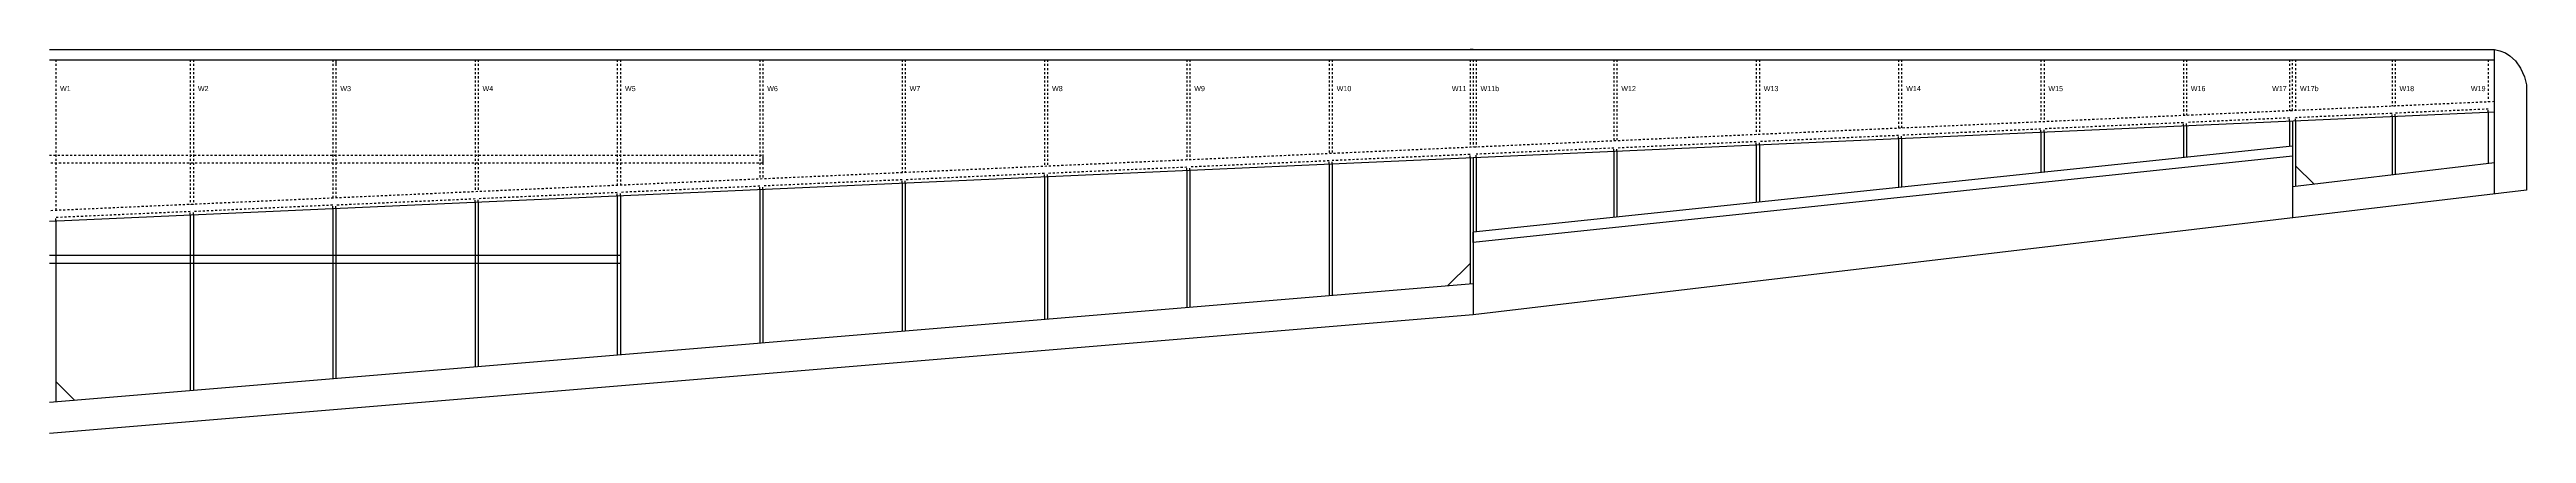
# Model space of a CAD drawing. Extents: x -88 to 2523, y 287 to 1193.
# Drawn here: x 1323 to 2523, y 287 to 473 of the extents above; entities that cross this region are included whole.
import ezdxf

# ---------------------------------------------------------------- set-up
doc = ezdxf.new("R2010")
doc.units = 0
doc.linetypes.add('JIS_02_1_0', pattern=[2, 1, -1])
doc.layers.get('0').update_dxf_attribs({"linetype": 'CONTINUOUS'})
doc.layers.add('SÄLJ', color=7, linetype='CONTINUOUS')

# ---------------------------------------------------------------- blocks, each defined once
blk = doc.blocks.new('*U38')
at = {"layer": 'SÄLJ', "color": 253}
blk.add_text('W1', height=2.5, rotation=360, dxfattribs=at).set_placement((1327.7, 452.8))
blk = doc.blocks.new('*U39')
at = {"layer": 'SÄLJ', "color": 253}
blk.add_text('W2', height=2.5, rotation=360, dxfattribs=at).set_placement((1394.5, 452.8))
blk = doc.blocks.new('*U40')
at = {"layer": 'SÄLJ', "color": 253}
blk.add_text('W3', height=2.5, rotation=360, dxfattribs=at).set_placement((1463.5, 452.8))
blk = doc.blocks.new('*U41')
at = {"layer": 'SÄLJ', "color": 253}
blk.add_text('W4', height=2.5, rotation=360, dxfattribs=at).set_placement((1532.4, 452.8))
blk = doc.blocks.new('*U42')
at = {"layer": 'SÄLJ', "color": 253}
blk.add_text('W5', height=2.5, rotation=360, dxfattribs=at).set_placement((1601.4, 452.8))
blk = doc.blocks.new('*U43')
at = {"layer": 'SÄLJ', "color": 253}
blk.add_text('W6', height=2.5, rotation=360, dxfattribs=at).set_placement((1670.3, 452.8))
blk = doc.blocks.new('*U44')
at = {"layer": 'SÄLJ', "color": 253}
blk.add_text('W7', height=2.5, rotation=360, dxfattribs=at).set_placement((1739.3, 452.8))
blk = doc.blocks.new('*U45')
at = {"layer": 'SÄLJ', "color": 253}
blk.add_text('W8', height=2.5, rotation=360, dxfattribs=at).set_placement((1808.3, 452.8))
blk = doc.blocks.new('*U46')
at = {"layer": 'SÄLJ', "color": 253}
blk.add_text('W9', height=2.5, rotation=360, dxfattribs=at).set_placement((1877.2, 452.8))
blk = doc.blocks.new('*U47')
at = {"layer": 'SÄLJ', "color": 253}
blk.add_text('W10', height=2.5, rotation=360, dxfattribs=at).set_placement((1946.2, 452.8))
blk = doc.blocks.new('*U48')
at = {"layer": 'SÄLJ', "color": 253}
blk.add_text('W11', height=2.5, rotation=360, dxfattribs=at).set_placement((2002, 452.8))
blk = doc.blocks.new('*U49')
at = {"layer": 'SÄLJ', "color": 253}
blk.add_text('W11b', height=2.5, rotation=360, dxfattribs=at).set_placement((2015.9, 452.8))
blk = doc.blocks.new('*U50')
at = {"layer": 'SÄLJ', "color": 253}
blk.add_text('W12', height=2.5, rotation=360, dxfattribs=at).set_placement((2084.1, 452.8))
blk = doc.blocks.new('*U51')
at = {"layer": 'SÄLJ', "color": 253}
blk.add_text('W13', height=2.5, rotation=360, dxfattribs=at).set_placement((2153.1, 452.8))
blk = doc.blocks.new('*U52')
at = {"layer": 'SÄLJ', "color": 253}
blk.add_text('W14', height=2.5, rotation=360, dxfattribs=at).set_placement((2222.1, 452.8))
blk = doc.blocks.new('*U53')
at = {"layer": 'SÄLJ', "color": 253}
blk.add_text('W15', height=2.5, rotation=360, dxfattribs=at).set_placement((2291, 452.8))
blk = doc.blocks.new('*U54')
at = {"layer": 'SÄLJ', "color": 253}
blk.add_text('W16', height=2.5, rotation=360, dxfattribs=at).set_placement((2360, 452.8))
blk = doc.blocks.new('*U55')
at = {"layer": 'SÄLJ', "color": 253}
blk.add_text('W17b', height=2.5, rotation=360, dxfattribs=at).set_placement((2412.9, 452.8))
blk = doc.blocks.new('*U56')
at = {"layer": 'SÄLJ', "color": 253}
blk.add_text('W17', height=2.5, rotation=360, dxfattribs=at).set_placement((2399.4, 452.8))
blk = doc.blocks.new('*U57')
at = {"layer": 'SÄLJ', "color": 253}
blk.add_text('W18', height=2.5, rotation=360, dxfattribs=at).set_placement((2461.1, 452.8))
blk = doc.blocks.new('*U58')
at = {"layer": 'SÄLJ', "color": 253}
blk.add_text('W19', height=2.5, rotation=360, dxfattribs=at).set_placement((2495.7, 452.8))

msp = doc.modelspace()

# ---------------------------------------------------------------- linework, layer by layer
at = {"layer": 'SÄLJ'}
for p, q in [((2012.3, 473), (2010.8, 473)), ((2012.3, 473), (2013.8, 473)), ((2507.1, 403), (2507.1, 473)), ((1322.6, 468), (2507.1, 468)), ((1461.3, 468), (1461.3, 465)), ((2522.6, 455.8), (2522.6, 404.8)), ((1322.6, 389.8), (2507.1, 442.7)), ((2287.4, 432.9), (2287.4, 413.3)), ((2288.9, 433), (2288.9, 413.5)), ((2356.4, 436), (2356.4, 420.6)), ((2357.9, 436.1), (2357.9, 420.7)), ((2407.8, 438.3), (2407.8, 426)), ((2409.3, 438.4), (2409.3, 391.4)), ((2410.8, 438.4), (2410.8, 406.6)), ((2457.5, 440.5), (2457.5, 412.1)), ((2459, 440.6), (2459, 412.3)), ((2504.1, 442.6), (2504.1, 417.6)), ((1668.2, 421.8), (1668.2, 417.8)), ((2010.8, 420.6), (2010.8, 359.3)), ((2409.3, 426.2), (2012.3, 384.4)), ((2409.3, 421.2), (2012.3, 379.4)), ((2012.3, 420.6), (2012.3, 344.4)), ((2013.8, 420.7), (2013.8, 384.6)), ((2080.5, 423.7), (2080.5, 391.6)), ((2082, 423.7), (2082, 391.7)), ((2149.5, 426.8), (2149.5, 398.8)), ((2151, 426.8), (2151, 399)), ((2218.4, 429.8), (2218.4, 406.1)), ((2219.9, 429.9), (2219.9, 406.2)), ((1735.7, 408.3), (1735.7, 336.3)), ((1737.2, 408.3), (1737.2, 336.4)), ((1804.6, 411.4), (1804.6, 342.1)), ((1806.1, 411.4), (1806.1, 342.2)), ((1873.6, 414.4), (1873.6, 347.8)), ((1875.1, 414.5), (1875.1, 348)), ((1942.6, 417.5), (1942.6, 353.6)), ((1944.1, 417.6), (1944.1, 353.7)), ((2507.1, 418), (2409.3, 406.4)), ((2410.8, 416.6), (2419.8, 407.7)), ((1461.3, 396), (1461.3, 313.4)), ((1528.8, 399), (1528.8, 319)), ((1530.3, 399.1), (1530.3, 319.1)), ((1597.7, 402.1), (1597.7, 324.8)), ((1599.2, 402.2), (1599.2, 324.9)), ((1666.7, 405.2), (1666.7, 330.5)), ((1668.2, 405.3), (1668.2, 330.7)), ((2522.6, 404.8), (2012.3, 344.4)), ((1325.6, 390), (1325.6, 302)), ((1390.8, 392.9), (1390.8, 307.5)), ((1392.3, 392.9), (1392.3, 307.6)), ((1459.8, 396), (1459.8, 313.2)), ((2012.3, 379.4), (2012.3, 384.4)), ((1322.6, 373.2), (1599.2, 373.2)), ((1599.2, 373.2), (1599.2, 369.2)), ((1599.2, 369.2), (1322.6, 369.2)), ((1999.9, 358.4), (2010.8, 369.3)), ((2012.3, 359.4), (1322.6, 301.8)), ((2012.3, 344.4), (1322.6, 286.8)), ((1325.6, 312), (1334.9, 302.8))]:
    msp.add_line(p, q, dxfattribs=at)
at = {"layer": 'SÄLJ', "linetype": 'JIS_02_1_0'}
for p, q in [((1325.6, 468), (1325.6, 395)), ((1390.8, 468), (1390.8, 397.9)), ((1392.3, 468), (1392.3, 397.9)), ((1459.8, 468), (1459.8, 401)), ((1461.3, 468), (1461.3, 401)), ((1528.8, 468), (1528.8, 404)), ((1530.3, 468), (1530.3, 404.1)), ((1597.7, 468), (1597.7, 407.1)), ((1599.2, 468), (1599.2, 407.2)), ((1666.7, 468), (1666.7, 410.2)), ((1668.2, 468), (1668.2, 410.3)), ((1735.7, 468), (1735.7, 413.3)), ((1737.2, 468), (1737.2, 413.3)), ((1804.6, 468), (1804.6, 416.4)), ((1806.1, 468), (1806.1, 416.4)), ((1873.6, 468), (1873.6, 419.4)), ((1875.1, 468), (1875.1, 419.5)), ((1942.6, 468), (1942.6, 422.5)), ((1944.1, 468), (1944.1, 422.6)), ((2010.8, 468), (2010.8, 425.6)), ((2012.3, 468), (2012.3, 425.6)), ((2013.8, 468), (2013.8, 425.7)), ((2080.5, 468), (2080.5, 428.7)), ((2082, 468), (2082, 428.7)), ((2149.5, 468), (2149.5, 431.8)), ((2151, 468), (2151, 431.8)), ((2218.4, 468), (2218.4, 434.8)), ((2219.9, 468), (2219.9, 434.9)), ((2287.4, 468), (2287.4, 437.9)), ((2288.9, 468), (2288.9, 438)), ((2356.4, 468), (2356.4, 441)), ((2357.9, 468), (2357.9, 441.1)), ((2407.8, 468), (2407.8, 443.3)), ((2409.3, 443.4), (2409.3, 468)), ((2410.8, 468), (2410.8, 443.4)), ((2457.5, 468), (2457.5, 445.5)), ((2459, 468), (2459, 445.6)), ((2504.1, 468), (2504.1, 447.6)), ((2507.1, 447.7), (1322.6, 394.8)), ((2504.1, 444.1), (2459, 442.1)), ((2504.1, 442.6), (2504.1, 444.1)), ((2287.4, 434.4), (2219.9, 431.4)), ((2287.4, 432.9), (2287.4, 434.4)), ((2356.4, 437.5), (2288.9, 434.5)), ((2288.9, 433), (2288.9, 434.5)), ((2356.4, 436), (2356.4, 437.5)), ((2407.8, 439.8), (2357.9, 437.6)), ((2357.9, 436.1), (2357.9, 437.6)), ((2407.8, 438.3), (2407.8, 439.8)), ((2457.5, 442), (2410.8, 439.9)), ((2410.8, 438.4), (2410.8, 439.9)), ((2457.5, 440.5), (2457.5, 442)), ((2459, 440.6), (2459, 442.1)), ((1322.6, 421.8), (1668.2, 421.8)), ((2010.8, 422.1), (1944.1, 419.1)), ((2010.8, 420.6), (2010.8, 422.1)), ((2080.5, 425.2), (2013.8, 422.2)), ((2013.8, 420.7), (2013.8, 422.2)), ((2080.5, 423.7), (2080.5, 425.2)), ((2149.5, 428.3), (2082, 425.2)), ((2082, 423.7), (2082, 425.2)), ((2149.5, 426.8), (2149.5, 428.3)), ((2218.4, 431.3), (2151, 428.3)), ((2151, 426.8), (2151, 428.3)), ((2218.4, 429.8), (2218.4, 431.3)), ((2219.9, 429.9), (2219.9, 431.4)), ((1668.2, 417.8), (1322.6, 417.8)), ((1735.7, 409.8), (1668.2, 406.8)), ((1735.7, 408.3), (1735.7, 409.8)), ((1804.6, 412.9), (1737.2, 409.8)), ((1737.2, 408.3), (1737.2, 409.8)), ((1804.6, 411.4), (1804.6, 412.9)), ((1873.6, 415.9), (1806.1, 412.9)), ((1806.1, 411.4), (1806.1, 412.9)), ((1873.6, 414.4), (1873.6, 415.9)), ((1942.6, 419), (1875.1, 416)), ((1875.1, 414.5), (1875.1, 416)), ((1942.6, 417.5), (1942.6, 419)), ((1944.1, 417.6), (1944.1, 419.1)), ((1459.8, 397.5), (1392.3, 394.4)), ((1459.8, 396), (1459.8, 397.5)), ((1528.8, 400.5), (1461.3, 397.5)), ((1461.3, 396), (1461.3, 397.5)), ((1528.8, 399), (1528.8, 400.5)), ((1597.7, 403.6), (1530.3, 400.6)), ((1530.3, 399.1), (1530.3, 400.6)), ((1597.7, 402.1), (1597.7, 403.6)), ((1666.7, 406.7), (1599.2, 403.7)), ((1599.2, 402.2), (1599.2, 403.7)), ((1666.7, 405.2), (1666.7, 406.7)), ((1668.2, 405.3), (1668.2, 406.8)), ((1390.8, 394.4), (1325.6, 391.5)), ((1325.6, 390), (1325.6, 391.5)), ((1390.8, 392.9), (1390.8, 394.4)), ((1392.3, 392.9), (1392.3, 394.4))]:
    msp.add_line(p, q, dxfattribs=at)
at = {"layer": 'SÄLJ'}
msp.add_lwpolyline([(1322.6, 473), (2507.1, 473), (2509.7, 472.4), (2512.5, 471.3), (2514.5, 470), (2517.3, 467.5), (2519.8, 463.9), (2521.7, 459.8), (2522.6, 455.8)], dxfattribs=at)

# ---------------------------------------------------------------- block references
for name in ['*U38', '*U39', '*U40', '*U41', '*U42', '*U43', '*U44', '*U45', '*U46', '*U47', '*U48', '*U49', '*U50', '*U51', '*U52', '*U53', '*U54', '*U56', '*U55', '*U57', '*U58']:
    msp.add_blockref(name, (0, 0))

doc.saveas('drawing.dxf')
